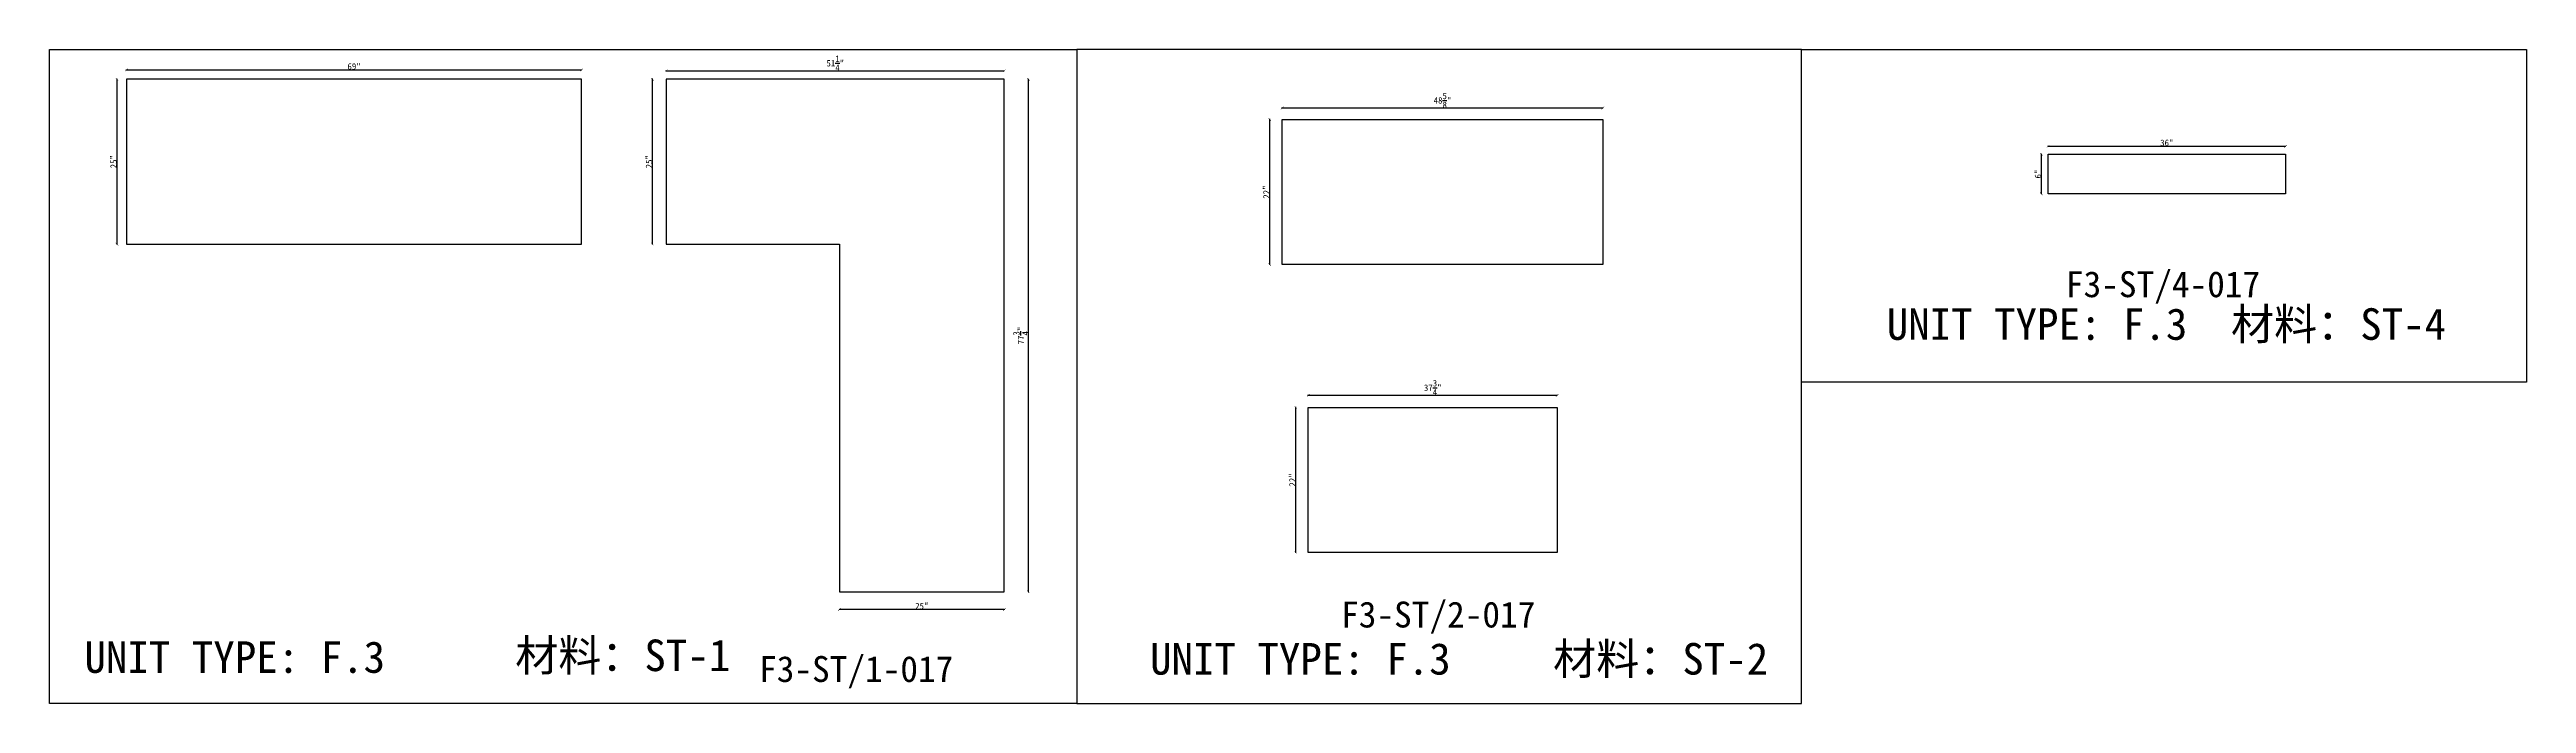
# Model space of a CAD drawing. Header units: millimetres. Extents: x -46966 to 138077, y -48408 to 2116.
# Drawn here: x 52657 to 62197, y -44982 to -42461 of the extents above; entities that cross this region are included whole.
import ezdxf
from ezdxf.enums import TextEntityAlignment as Align

# ---------------------------------------------------------------- set-up
doc = ezdxf.new("R2010")
doc.units = ezdxf.units.MM
doc.layers.add('PART_NUMBER', color=3, linetype='Continuous')
doc.styles.add('样式 1', font='')
doc.styles.get('样式 1').set_extended_font_data('NSimSun')
doc.dimstyles.new('副本 ISO-25', dxfattribs={"dimtxt": 25, "dimasz": 10, "dimexe": 1.5, "dimexo": 0.5, "dimtad": 1, "dimlfac": 0.03937, "dimlunit": 5, "dimtxsty": '样式 1', "dimblk": 'ARCHTICK', "dimcen": 2.5, "dimclrd": 256, "dimclrt": 1, "dimazin": 3, "dimtfac": 1, "dimtmove": 0, "dimatfit": 3, "dimfxlon": 1})

msp = doc.modelspace()

# ---------------------------------------------------------------- texts
at = {"style": '样式 1'}
for s, p in [('UNIT TYPE: F.3', (59733.131, -43580.28)), ('材料：ST-4', (61059.412, -43580.28)), ('UNIT TYPE: F.3', (52791.205, -44863.67)), ('材料：ST-1', (54450.492, -44857.015)), ('材料：ST-2', (58448.34, -44870.448)), ('UNIT TYPE: F.3', (56895.615, -44870.448))]:
    msp.add_text(s, height=121.5865, dxfattribs=at).set_placement(p)
at = {"layer": 'PART_NUMBER', "color": 3, "style": '样式 1'}
for s, p in [('F3-ST/4-017', (60797.59, -43365.953)), ('F3-ST/2-017', (58005.716, -44638.974)), ('F3-ST/1-017', (55763.834, -44848.974))]:
    msp.add_text(s, height=100, dxfattribs=at).set_placement(p, align=Align.MIDDLE_CENTER)

# ---------------------------------------------------------------- blocks, each defined once
blk = doc.blocks.new('_ArchTick')
at = {"color": 0, "linetype": 'ByBlock', "const_width": 0.15}
blk.add_lwpolyline([(-0.5, -0.5), (0.5, 0.5)], dxfattribs=at)
blk = doc.blocks.new('*D1092')
at = {"color": 0, "lineweight": -2, "transparency": 16777216}
for p, q in [((52917.6, -42576.3), (52915.1, -42576.3)), ((52917.6, -43211.3), (52915.1, -43211.3))]:
    blk.add_line(p, q, dxfattribs=at)
at = {"lineweight": -2, "transparency": 16777216}
blk.add_line((52916.6, -43211.3), (52916.6, -42576.3), dxfattribs=at)
at = {"layer": 'Defpoints', "color": 0, "transparency": 16777216}
for p in [(52916.6, -42576.3), (52953.5, -42576.3), (52953.5, -43211.3)]:
    blk.add_point(p, dxfattribs=at)
at = {"lineweight": -2, "transparency": 16777216, "xscale": 10, "yscale": 10, "zscale": 10}
for p, rotation in [((52916.6, -42576.3), 90), ((52916.6, -43211.3), 270)]:
    blk.add_blockref('_ArchTick', p, dxfattribs=dict(at, rotation=rotation))
at = {"color": 1, "transparency": 16777216, "insert": (52903.4, -42893.8), "char_height": 25, "attachment_point": 5, "rotation": 90, "style": '样式 1'}
blk.add_mtext('\\A1;25"', dxfattribs=at)
blk = doc.blocks.new('*D1093')
at = {"color": 0, "lineweight": -2, "transparency": 16777216}
for p, q in [((52953.5, -42541), (52953.5, -42538.5)), ((54706.1, -42541), (54706.1, -42538.5))]:
    blk.add_line(p, q, dxfattribs=at)
at = {"lineweight": -2, "transparency": 16777216}
blk.add_line((52953.5, -42540), (54706.1, -42540), dxfattribs=at)
at = {"layer": 'Defpoints', "color": 0, "transparency": 16777216}
for p in [(54706.1, -42540), (52953.5, -42576.3), (54706.1, -42576.3)]:
    blk.add_point(p, dxfattribs=at)
at = {"lineweight": -2, "transparency": 16777216, "xscale": 10, "yscale": 10, "zscale": 10, "rotation": 180}
blk.add_blockref('_ArchTick', (52953.5, -42540), dxfattribs=at)
at = {"lineweight": -2, "transparency": 16777216, "xscale": 10, "yscale": 10, "zscale": 10}
blk.add_blockref('_ArchTick', (54706.1, -42540), dxfattribs=at)
at = {"color": 1, "transparency": 16777216, "insert": (53829.8, -42526.9), "char_height": 25, "attachment_point": 5, "style": '样式 1'}
blk.add_mtext('\\A1;69"', dxfattribs=at)
blk = doc.blocks.new('*D1094')
at = {"color": 0, "lineweight": -2, "transparency": 16777216}
for p, q in [((55032.4, -42544.2), (55032.4, -42541.7)), ((56334.1, -42544.2), (56334.1, -42541.7))]:
    blk.add_line(p, q, dxfattribs=at)
at = {"lineweight": -2, "transparency": 16777216}
blk.add_line((55032.4, -42543.2), (56334.1, -42543.2), dxfattribs=at)
at = {"layer": 'Defpoints', "color": 0, "transparency": 16777216}
for p in [(56334.1, -42543.2), (55032.4, -42576.3), (56334.1, -42576.3)]:
    blk.add_point(p, dxfattribs=at)
at = {"lineweight": -2, "transparency": 16777216, "xscale": 10, "yscale": 10, "zscale": 10, "rotation": 180}
blk.add_blockref('_ArchTick', (55032.4, -42543.2), dxfattribs=at)
at = {"lineweight": -2, "transparency": 16777216, "xscale": 10, "yscale": 10, "zscale": 10}
blk.add_blockref('_ArchTick', (56334.1, -42543.2), dxfattribs=at)
at = {"color": 1, "transparency": 16777216, "insert": (55683.3, -42514.2), "char_height": 25, "attachment_point": 5, "style": '样式 1'}
blk.add_mtext('\\A1;51{\\H1x;\\S1/4;}"', dxfattribs=at)
blk = doc.blocks.new('*D1374')
at = {"color": 0, "lineweight": -2, "transparency": 16777216}
for p, q in [((54979.9, -42576.3), (54977.4, -42576.3)), ((54979.9, -43211.3), (54977.4, -43211.3))]:
    blk.add_line(p, q, dxfattribs=at)
at = {"lineweight": -2, "transparency": 16777216}
blk.add_line((54978.9, -43211.3), (54978.9, -42576.3), dxfattribs=at)
at = {"layer": 'Defpoints', "color": 0, "transparency": 16777216}
for p in [(54978.9, -42576.3), (55032.4, -42576.3), (55032.4, -43211.3)]:
    blk.add_point(p, dxfattribs=at)
at = {"lineweight": -2, "transparency": 16777216, "xscale": 10, "yscale": 10, "zscale": 10}
for p, rotation in [((54978.9, -42576.3), 90), ((54978.9, -43211.3), 270)]:
    blk.add_blockref('_ArchTick', p, dxfattribs=dict(at, rotation=rotation))
at = {"color": 1, "transparency": 16777216, "insert": (54965.8, -42893.8), "char_height": 25, "attachment_point": 5, "rotation": 90, "style": '样式 1'}
blk.add_mtext('\\A1;25"', dxfattribs=at)
blk = doc.blocks.new('*D1375')
at = {"color": 0, "lineweight": -2, "transparency": 16777216}
for p, q in [((55699.1, -44618.6), (55699.1, -44621.1)), ((56334.1, -44618.6), (56334.1, -44621.1))]:
    blk.add_line(p, q, dxfattribs=at)
at = {"lineweight": -2, "transparency": 16777216}
blk.add_line((56334.1, -44619.6), (55699.1, -44619.6), dxfattribs=at)
at = {"layer": 'Defpoints', "color": 0, "transparency": 16777216}
for p in [(55699.1, -44551.2), (56334.1, -44551.2), (55699.1, -44619.6)]:
    blk.add_point(p, dxfattribs=at)
at = {"lineweight": -2, "transparency": 16777216, "xscale": 10, "yscale": 10, "zscale": 10, "rotation": 180}
blk.add_blockref('_ArchTick', (55699.1, -44619.6), dxfattribs=at)
at = {"lineweight": -2, "transparency": 16777216, "xscale": 10, "yscale": 10, "zscale": 10}
blk.add_blockref('_ArchTick', (56334.1, -44619.6), dxfattribs=at)
at = {"color": 1, "transparency": 16777216, "insert": (56016.6, -44606.5), "char_height": 25, "attachment_point": 5, "style": '样式 1'}
blk.add_mtext('\\A1;25"', dxfattribs=at)
blk = doc.blocks.new('*D1376')
at = {"color": 0, "lineweight": -2, "transparency": 16777216}
for p, q in [((56426.4, -42576.3), (56428.9, -42576.3)), ((56426.4, -44551.2), (56428.9, -44551.2))]:
    blk.add_line(p, q, dxfattribs=at)
at = {"lineweight": -2, "transparency": 16777216}
blk.add_line((56427.4, -44551.2), (56427.4, -42576.3), dxfattribs=at)
at = {"layer": 'Defpoints', "color": 0, "transparency": 16777216}
for p in [(56334.1, -42576.3), (56427.4, -42576.3), (56334.1, -44551.2)]:
    blk.add_point(p, dxfattribs=at)
at = {"lineweight": -2, "transparency": 16777216, "xscale": 10, "yscale": 10, "zscale": 10}
for p, rotation in [((56427.4, -42576.3), 90), ((56427.4, -44551.2), 270)]:
    blk.add_blockref('_ArchTick', p, dxfattribs=dict(at, rotation=rotation))
at = {"color": 1, "transparency": 16777216, "insert": (56398.3, -43563.7), "char_height": 25, "attachment_point": 5, "rotation": 90, "style": '样式 1'}
blk.add_mtext('\\A1;77{\\H1x;\\S3/4;}"', dxfattribs=at)
blk = doc.blocks.new('*D1377')
at = {"color": 0, "lineweight": -2, "transparency": 16777216}
for p, q in [((57404.7, -42687.8), (57404.7, -42685.3)), ((58639.7, -42687.8), (58639.7, -42685.3))]:
    blk.add_line(p, q, dxfattribs=at)
at = {"lineweight": -2, "transparency": 16777216}
blk.add_line((57404.7, -42686.8), (58639.7, -42686.8), dxfattribs=at)
at = {"layer": 'Defpoints', "color": 0, "transparency": 16777216}
for p in [(57404.7, -42731.4), (58639.7, -42686.8), (58639.7, -42731.4)]:
    blk.add_point(p, dxfattribs=at)
at = {"lineweight": -2, "transparency": 16777216, "xscale": 10, "yscale": 10, "zscale": 10, "rotation": 180}
blk.add_blockref('_ArchTick', (57404.7, -42686.8), dxfattribs=at)
at = {"lineweight": -2, "transparency": 16777216, "xscale": 10, "yscale": 10, "zscale": 10}
blk.add_blockref('_ArchTick', (58639.7, -42686.8), dxfattribs=at)
at = {"color": 1, "transparency": 16777216, "insert": (58022.2, -42657.7), "char_height": 25, "attachment_point": 5, "style": '样式 1'}
blk.add_mtext('\\A1;48{\\H1x;\\S5/8;}"', dxfattribs=at)
blk = doc.blocks.new('*D1378')
at = {"color": 0, "lineweight": -2, "transparency": 16777216}
for p, q in [((57357.9, -42731.4), (57355.4, -42731.4)), ((57357.9, -43290.2), (57355.4, -43290.2))]:
    blk.add_line(p, q, dxfattribs=at)
at = {"lineweight": -2, "transparency": 16777216}
blk.add_line((57356.9, -43290.2), (57356.9, -42731.4), dxfattribs=at)
at = {"layer": 'Defpoints', "color": 0, "transparency": 16777216}
for p in [(57356.9, -42731.4), (57404.7, -42731.4), (57404.7, -43290.2)]:
    blk.add_point(p, dxfattribs=at)
at = {"lineweight": -2, "transparency": 16777216, "xscale": 10, "yscale": 10, "zscale": 10}
for p, rotation in [((57356.9, -42731.4), 90), ((57356.9, -43290.2), 270)]:
    blk.add_blockref('_ArchTick', p, dxfattribs=dict(at, rotation=rotation))
at = {"color": 1, "transparency": 16777216, "insert": (57343.8, -43010.8), "char_height": 25, "attachment_point": 5, "rotation": 90, "style": '样式 1'}
blk.add_mtext('\\A1;22"', dxfattribs=at)
blk = doc.blocks.new('*D1379')
at = {"color": 0, "lineweight": -2, "transparency": 16777216}
for p, q in [((57505.2, -43795.1), (57505.2, -43792.6)), ((58464.1, -43795.1), (58464.1, -43792.6))]:
    blk.add_line(p, q, dxfattribs=at)
at = {"lineweight": -2, "transparency": 16777216}
blk.add_line((57505.2, -43794.1), (58464.1, -43794.1), dxfattribs=at)
at = {"layer": 'Defpoints', "color": 0, "transparency": 16777216}
for p in [(57505.2, -43840.9), (58464.1, -43794.1), (58464.1, -43840.9)]:
    blk.add_point(p, dxfattribs=at)
at = {"lineweight": -2, "transparency": 16777216, "xscale": 10, "yscale": 10, "zscale": 10, "rotation": 180}
blk.add_blockref('_ArchTick', (57505.2, -43794.1), dxfattribs=at)
at = {"lineweight": -2, "transparency": 16777216, "xscale": 10, "yscale": 10, "zscale": 10}
blk.add_blockref('_ArchTick', (58464.1, -43794.1), dxfattribs=at)
at = {"color": 1, "transparency": 16777216, "insert": (57984.6, -43765), "char_height": 25, "attachment_point": 5, "style": '样式 1'}
blk.add_mtext('\\A1;37{\\H1x;\\S3/4;}"', dxfattribs=at)
blk = doc.blocks.new('*D1380')
at = {"color": 0, "lineweight": -2, "transparency": 16777216}
for p, q in [((57458.1, -43840.9), (57455.6, -43840.9)), ((57458.1, -44399.7), (57455.6, -44399.7))]:
    blk.add_line(p, q, dxfattribs=at)
at = {"lineweight": -2, "transparency": 16777216}
blk.add_line((57457.1, -44399.7), (57457.1, -43840.9), dxfattribs=at)
at = {"layer": 'Defpoints', "color": 0, "transparency": 16777216}
for p in [(57457.1, -43840.9), (57505.2, -43840.9), (57505.2, -44399.7)]:
    blk.add_point(p, dxfattribs=at)
at = {"lineweight": -2, "transparency": 16777216, "xscale": 10, "yscale": 10, "zscale": 10}
for p, rotation in [((57457.1, -43840.9), 90), ((57457.1, -44399.7), 270)]:
    blk.add_blockref('_ArchTick', p, dxfattribs=dict(at, rotation=rotation))
at = {"color": 1, "transparency": 16777216, "insert": (57444, -44120.3), "char_height": 25, "attachment_point": 5, "rotation": 90, "style": '样式 1'}
blk.add_mtext('\\A1;22"', dxfattribs=at)
blk = doc.blocks.new('*D1381')
at = {"color": 0, "lineweight": -2, "transparency": 16777216}
for p, q in [((60354.8, -42835.3), (60354.8, -42832.8)), ((61269.2, -42835.3), (61269.2, -42832.8))]:
    blk.add_line(p, q, dxfattribs=at)
at = {"lineweight": -2, "transparency": 16777216}
blk.add_line((60354.8, -42834.3), (61269.2, -42834.3), dxfattribs=at)
at = {"layer": 'Defpoints', "color": 0, "transparency": 16777216}
for p in [(61269.2, -42834.3), (60354.8, -42865.1), (61269.2, -42865.1)]:
    blk.add_point(p, dxfattribs=at)
at = {"lineweight": -2, "transparency": 16777216, "xscale": 10, "yscale": 10, "zscale": 10, "rotation": 180}
blk.add_blockref('_ArchTick', (60354.8, -42834.3), dxfattribs=at)
at = {"lineweight": -2, "transparency": 16777216, "xscale": 10, "yscale": 10, "zscale": 10}
blk.add_blockref('_ArchTick', (61269.2, -42834.3), dxfattribs=at)
at = {"color": 1, "transparency": 16777216, "insert": (60812, -42821.2), "char_height": 25, "attachment_point": 5, "style": '样式 1'}
blk.add_mtext('\\A1;36"', dxfattribs=at)
blk = doc.blocks.new('*D1382')
at = {"color": 0, "lineweight": -2, "transparency": 16777216}
for p, q in [((60330, -42865.1), (60327.5, -42865.1)), ((60330, -43017.5), (60327.5, -43017.5))]:
    blk.add_line(p, q, dxfattribs=at)
at = {"lineweight": -2, "transparency": 16777216}
blk.add_line((60329, -43017.5), (60329, -42865.1), dxfattribs=at)
at = {"layer": 'Defpoints', "color": 0, "transparency": 16777216}
for p in [(60329, -42865.1), (60354.8, -42865.1), (60354.8, -43017.5)]:
    blk.add_point(p, dxfattribs=at)
at = {"lineweight": -2, "transparency": 16777216, "xscale": 10, "yscale": 10, "zscale": 10}
for p, rotation in [((60329, -42865.1), 90), ((60329, -43017.5), 270)]:
    blk.add_blockref('_ArchTick', p, dxfattribs=dict(at, rotation=rotation))
at = {"color": 1, "transparency": 16777216, "insert": (60315.9, -42941.3), "char_height": 25, "attachment_point": 5, "rotation": 90, "style": '样式 1'}
blk.add_mtext('\\A1;6"', dxfattribs=at)

# ---------------------------------------------------------------- dimensions: what is measured, and where the dimension line sits
for base, p1, p2, picture, middle in [((54706.098, -42539.982), (52953.498, -42576.313), (54706.098, -42576.313), '*D1093', (53829.798, -42526.857)), ((56334.143, -42543.18), (55032.393, -42576.313), (56334.143, -42576.313), '*D1094', (55683.268, -42514.157)), ((58639.743, -42686.836), (57404.668, -42731.365), (58639.743, -42731.365), '*D1377', (58022.206, -42657.743)), ((61269.222, -42834.287), (60354.822, -42865.123), (61269.222, -42865.123), '*D1381', (60812.022, -42821.162)), ((58464.063, -43794.092), (57505.213, -43840.949), (58464.063, -43840.949), '*D1379', (57984.638, -43764.999)), ((55699.143, -44619.579), (56334.143, -44551.163), (55699.143, -44551.163), '*D1375', (56016.643, -44606.454))]:
    dim = msp.add_linear_dim(base=base, p1=p1, p2=p2, dimstyle='副本 ISO-25')
    dim.commit()
    dim.dimension.update_dxf_attribs({"geometry": picture, "text_midpoint": middle})
for base, p1, p2, picture, middle in [((52916.559, -42576.313), (52953.498, -43211.313), (52953.498, -42576.313), '*D1092', (52903.434, -42893.813)), ((54978.948, -42576.313), (55032.393, -43211.313), (55032.393, -42576.313), '*D1374', (54965.823, -42893.813)), ((56427.366, -42576.313), (56334.143, -44551.163), (56334.143, -42576.313), '*D1376', (56398.272, -43563.738)), ((57356.905, -42731.365), (57404.668, -43290.165), (57404.668, -42731.365), '*D1378', (57343.78, -43010.765)), ((60328.987, -42865.123), (60354.822, -43017.523), (60354.822, -42865.123), '*D1382', (60315.862, -42941.323)), ((57457.104, -43840.949), (57505.213, -44399.749), (57505.213, -43840.949), '*D1380', (57443.979, -44120.349))]:
    dim = msp.add_linear_dim(base=base, p1=p1, p2=p2, angle=90, dimstyle='副本 ISO-25')
    dim.commit()
    dim.dimension.update_dxf_attribs({"geometry": picture, "text_midpoint": middle})

# ---------------------------------------------------------------- linework, layer by layer
at = {"color": 1}
for points in [[(52656.747, -42461.386), (56613.629, -42461.386), (56613.629, -44981.804), (52656.747, -44981.804)], [(56613.629, -44981.804), (59405.503, -44981.804), (59405.503, -42461.386), (56613.629, -42461.386)], [(59405.503, -42461.386), (62197.377, -42461.386), (62197.377, -43743.784), (59405.503, -43743.784)]]:
    msp.add_lwpolyline(points, close=True, dxfattribs=at)
for points in [[(52953.498, -43211.313), (54706.098, -43211.313), (54706.098, -42576.313), (52953.498, -42576.313)], [(56334.143, -42576.313), (55032.393, -42576.313), (55032.393, -43211.313), (55699.143, -43211.313), (55699.143, -44551.163), (56334.143, -44551.163)], [(57404.668, -42731.365), (58639.743, -42731.365), (58639.743, -43290.165), (57404.668, -43290.165)], [(60354.822, -42865.123), (61269.222, -42865.123), (61269.222, -43017.523), (60354.822, -43017.523)], [(57505.213, -43840.949), (58464.063, -43840.949), (58464.063, -44399.749), (57505.213, -44399.749)]]:
    msp.add_lwpolyline(points, close=True)

msp.set_redraw_order([(e.dxf.handle, doc.entitydb.next_handle()) for e in msp.query("TEXT MTEXT ATTDEF DIMENSION ARC_DIMENSION")])  # texts and dimensions are drawn at this point

doc.saveas('drawing.dxf')
